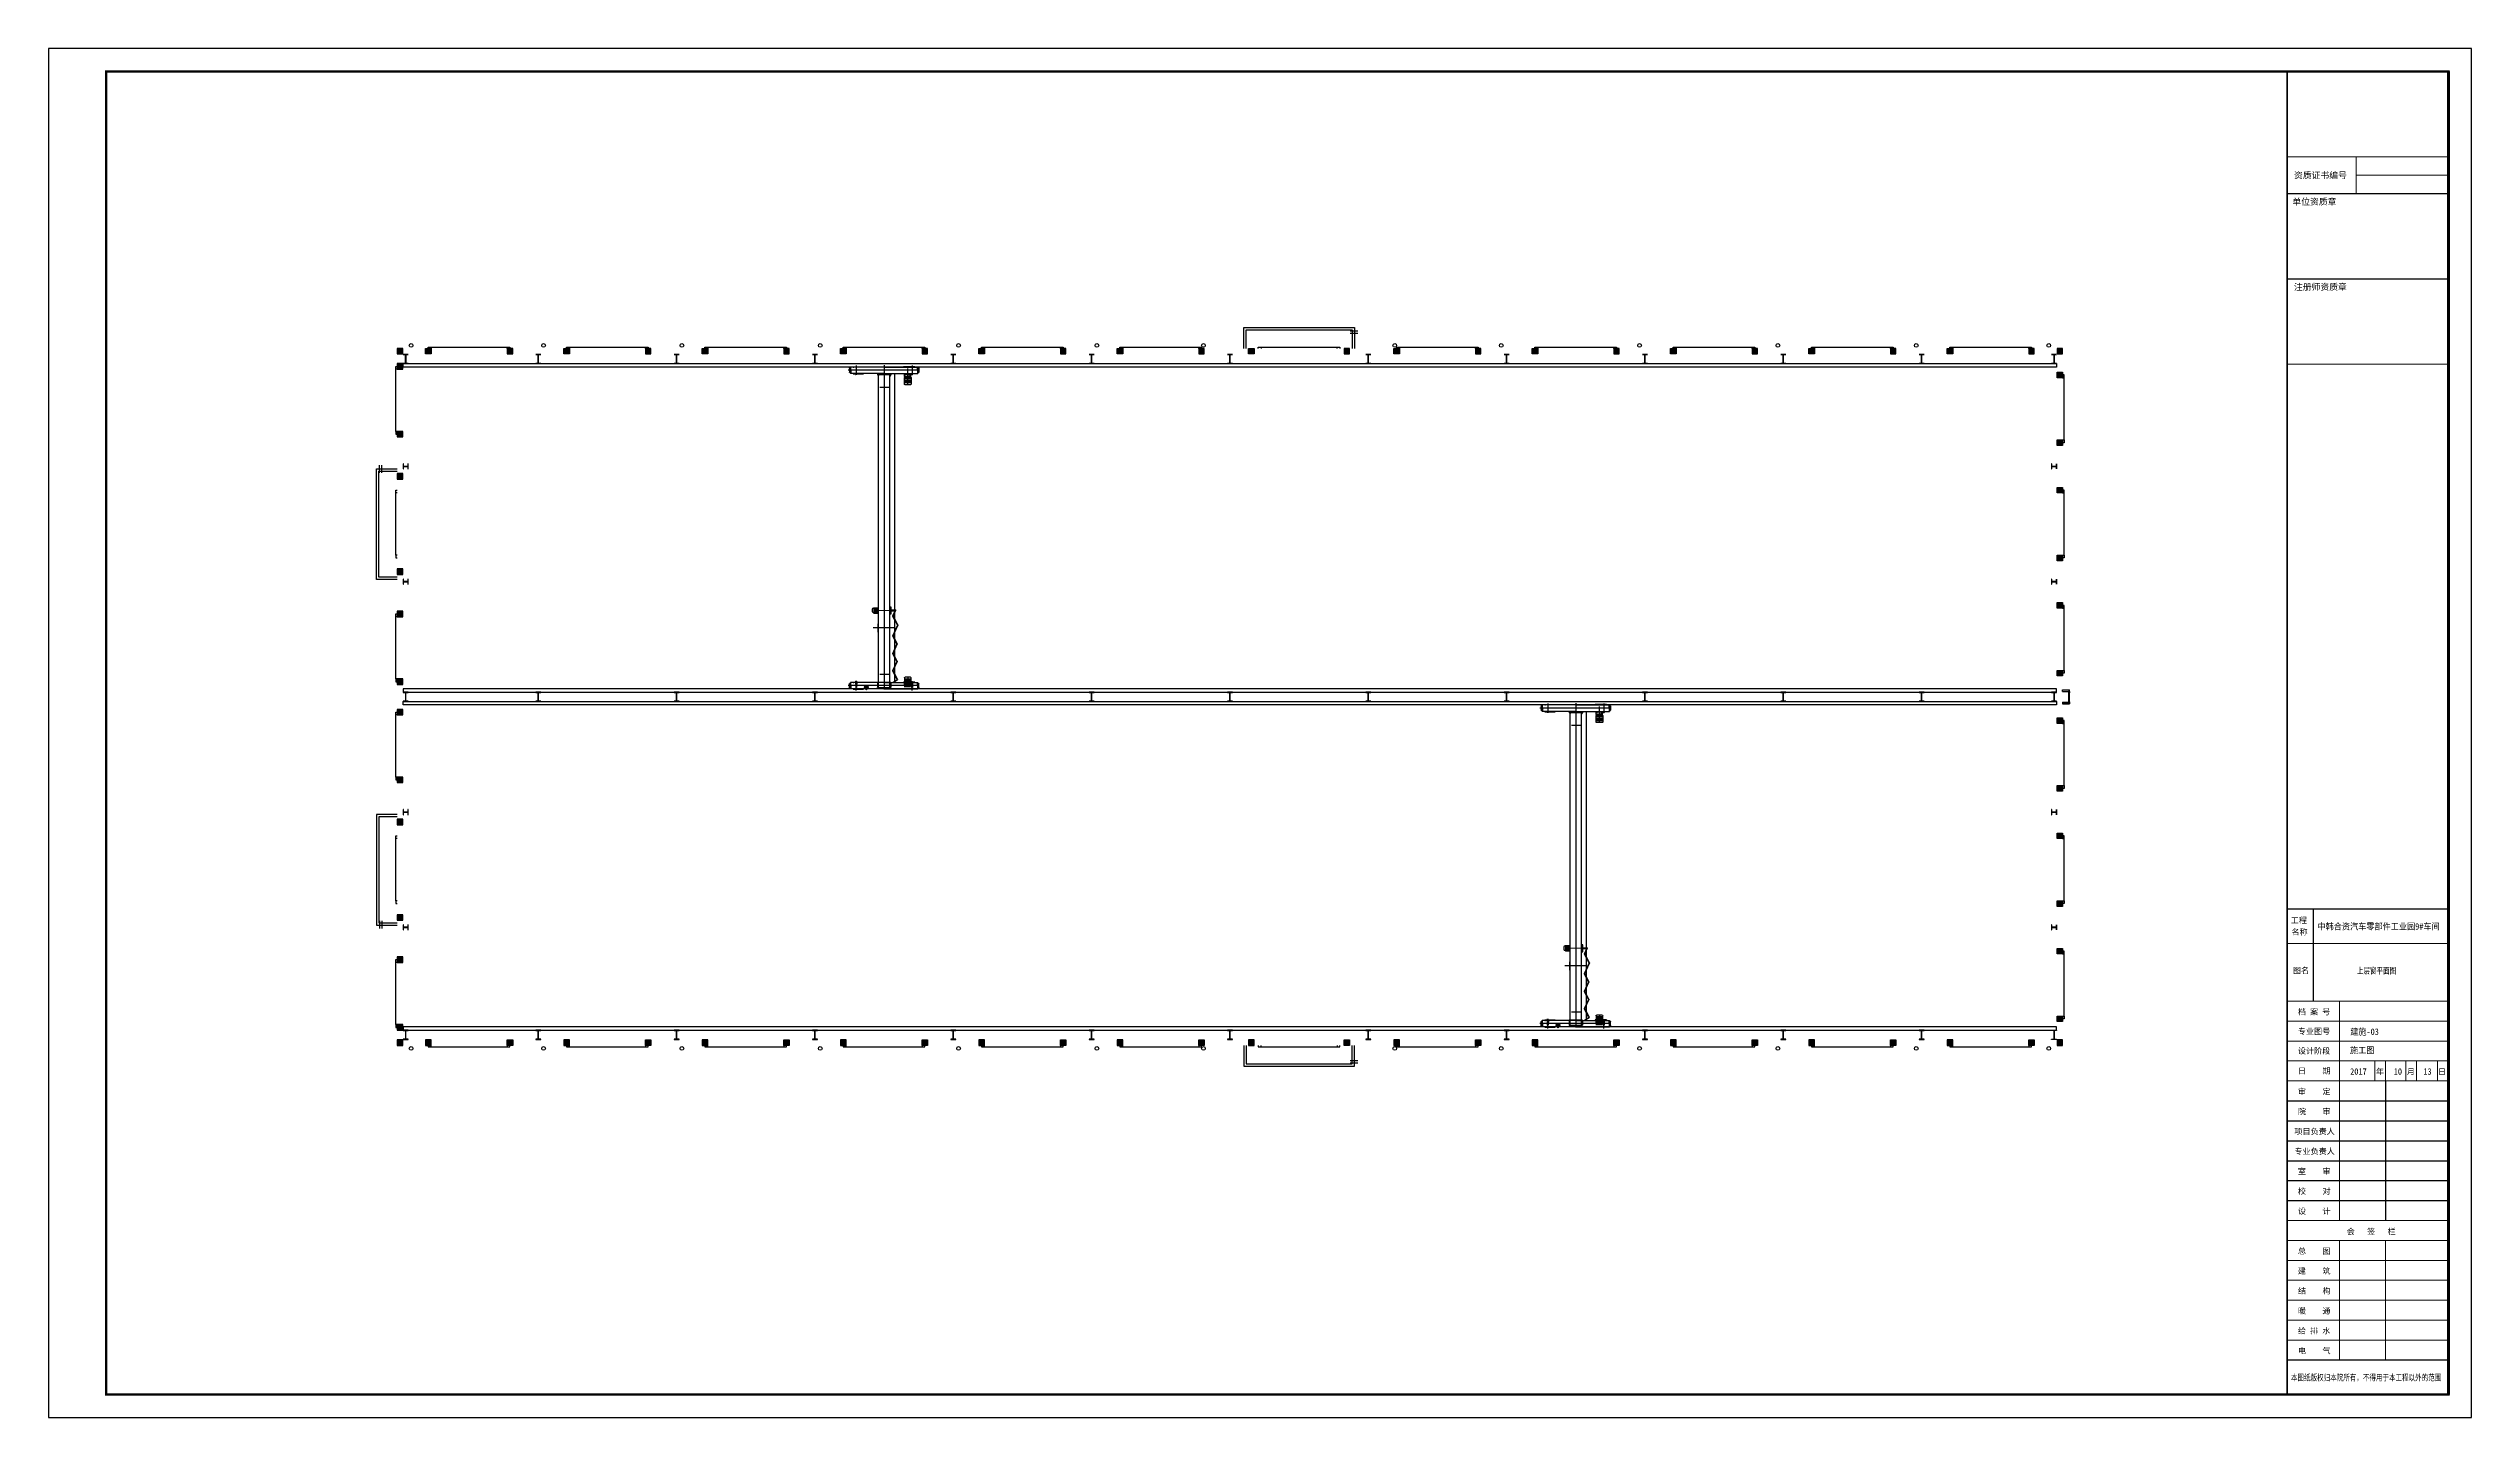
# Model space of a CAD drawing. Extents: x 3335981 to 3441081, y -1359715 to -1003315.
# Drawn here: x 3335981 to 3441081, y -1240915 to -1181515 of the extents above; entities that cross this region are included whole.
import ezdxf
from ezdxf.lldxf.tags import DXFTag

# ---------------------------------------------------------------- set-up
doc = ezdxf.new("R2010")
doc.units = 0
doc.header["$LTSCALE"] = 1000
doc.header["$MEASUREMENT"] = 0
doc.linetypes.add('CENTER2', pattern=[28.575, 19.05, -3.175, 3.175, -3.175])
doc.layers.get('0').update_dxf_attribs({"color": 2})
for name, color, linetype in [('10', 2, 'Continuous'), ('2', 6, 'Continuous'), ('PUB_DIM', 3, 'Continuous'), ('PUB_TITLE', 4, 'Continuous')]:
    doc.layers.add(name, color=color, linetype=linetype)
doc.layers.add('2点划线', color=2, linetype='CENTER2', lineweight=18)
doc.layers.add('图签', color=130, linetype='Continuous', lineweight=20)
doc.styles.add('图签字', font='SimSun.ttf', dxfattribs={"height": 250})
tags = doc.linetypes.add('DASH', pattern=[0.35, 0.25, -0.1]).pattern_tags.tags
tags[6:7] = [DXFTag(74, 4), DXFTag(75, 0), DXFTag(340, '0'), DXFTag(46, 1.0), DXFTag(50, 0.0), DXFTag(44, 0.0), DXFTag(45, 0.0)]
tags[4:5] = [DXFTag(74, 4), DXFTag(75, 0), DXFTag(340, '0'), DXFTag(46, 1.0), DXFTag(50, 0.0), DXFTag(44, 0.0), DXFTag(45, 0.0)]

# ---------------------------------------------------------------- blocks, each defined once
blk = doc.blocks.new('dvds')
for p, q in [((-40, 216), (-40, 664)), ((-20, 216), (-20, 664))]:
    blk.add_line(p, q)
at = {"layer": '10'}
for p, q in [((-300, 740), (0, 740)), ((-300, 670), (-300, 740)), ((-300, 670), (0, 670)), ((-300, 210), (0, 210)), ((-300, 210), (-300, 140)), ((-300, 140), (0, 140)), ((0, 670), (-50, 670)), ((-50, 670), (-50, 668)), ((-50, 210), (-50, 213)), ((0, 210), (-50, 210)), ((-47, 664), (-16, 664)), ((-47, 216), (-16, 216)), ((-6, 654), (-6, 624)), ((-6, 226), (-6, 257)), ((0, 620), (-3, 620)), ((0, 260), (-3, 260)), ((0, 670), (0, 740)), ((0, 670), (0, 620)), ((0, 210), (0, 260)), ((0, 210), (0, 140))]:
    blk.add_line(p, q, dxfattribs=at)
at = {"layer": '10', "linetype": 'DASH', "ltscale": 0.2}
for p, q in [((-300, 676), (0, 676)), ((-300, 204), (0, 204))]:
    blk.add_line(p, q, dxfattribs=at)
at = {"layer": '10'}
for centre, radius, start, end in [((-47, 668), 3.42, 181.39584, 268.60284), ((-47, 213), 3.42, 91.39716, 178.60416), ((-16, 654), 10.3, 1.39779, 88.60221), ((-16, 226), 10.3, 271.39779, 358.60221), ((-3, 624), 3.42, 181.39584, 268.60284), ((-3, 257), 3.42, 91.39716, 178.60416)]:
    blk.add_arc(centre, radius, start, end, dxfattribs=at)
blk = doc.blocks.new('tq')
at = {"color": 4}
for p, q in [((3435159, -1158678), (3435159, -1162678)), ((3438297, -1166138), (3438297, -1172193)), ((3434022, -1167003), (3441022, -1167003)), ((3434022, -1167868), (3441022, -1167868)), ((3434022, -1168733), (3441022, -1168733)), ((3434022, -1169598), (3441022, -1169598)), ((3434022, -1170463), (3441022, -1170463)), ((3434022, -1171328), (3441022, -1171328))]:
    blk.add_line(p, q, dxfattribs=at)
at = {"color": 4, "const_width": 50}
blk.add_lwpolyline([(3441022, -1131344), (3434022, -1131344)], dxfattribs=at)
at = {"layer": '图签', "color": 4}
for p, q in [((3437020, -1126044), (3437020, -1127644)), ((3441022, -1126844), (3437020, -1126844)), ((3434022, -1163543), (3441022, -1163543)), ((3441022, -1164408), (3434022, -1164408)), ((3434022, -1165273), (3441022, -1165273)), ((3435791, -1165273), (3440546, -1165273)), ((3436291, -1166138), (3436291, -1165273)), ((3437831, -1165273), (3437831, -1166138)), ((3438297, -1165273), (3438297, -1166138)), ((3439176, -1165273), (3439176, -1166138)), ((3439642, -1165273), (3439642, -1166138)), ((3440546, -1165273), (3440546, -1166138)), ((3440546, -1165273), (3440546, -1166138)), ((3436291, -1172193), (3436291, -1166138)), ((3440546, -1166138), (3437949, -1166138)), ((3438297, -1166138), (3438297, -1172193)), ((3434022, -1172193), (3441022, -1172193)), ((3437949, -1172193), (3435791, -1172193)), ((3434022, -1173058), (3441022, -1173058)), ((3434022, -1173923), (3441022, -1173923)), ((3436291, -1178248), (3436291, -1173058)), ((3436291, -1173058), (3437949, -1173058)), ((3438297, -1173058), (3438297, -1178248)), ((3438297, -1173058), (3438297, -1178248)), ((3434022, -1174788), (3441022, -1174788)), ((3434022, -1175653), (3441022, -1175653)), ((3434022, -1176518), (3441022, -1176518)), ((3434022, -1177383), (3441022, -1177383)), ((3437949, -1178248), (3436291, -1178248))]:
    blk.add_line(p, q, dxfattribs=at)
at = {"layer": '图签'}
blk.add_line((3436291, -1166138), (3436291, -1162678), dxfattribs=at)
at = {"layer": '图签', "color": 4, "const_width": 80}
blk.add_lwpolyline([(3434022, -1122343), (3441022, -1122343), (3441022, -1179743), (3434022, -1179743), (3434022, -1122343)], close=True, dxfattribs=at)
at = {"layer": '图签', "color": 4}
for points, const_width in [([(3441022, -1179743), (3441022, -1122343)], 120), ([(3441022, -1126044), (3434022, -1126044)], 50), ([(3441022, -1127644), (3434022, -1127644)], 50), ([(3441022, -1135044), (3434022, -1135044)], 50), ([(3441022, -1158678), (3434022, -1158678)], 50), ([(3441022, -1160178), (3434022, -1160178)], 50), ([(3441022, -1162678), (3434022, -1162678)], 50), ([(3441022, -1166138), (3434022, -1166138)], 50), ([(3434022, -1172193), (3441022, -1172193)], 50), ([(3434022, -1172193), (3441022, -1172193)], 50), ([(3434022, -1178248), (3441022, -1178248)], 50)]:
    blk.add_lwpolyline(points, dxfattribs=dict(at, const_width=const_width))
at = {"linetype": 'Continuous', "style": '图签字'}
for s, height, p in [('资质证书编号', 273.4, (3434320, -1126984)), ('单位资质章', 273.4, (3434252, -1128128)), ('注册师资质章', 273.4, (3434318, -1131828)), ('工程', 250, (3434182, -1159295)), ('名称', 250, (3434214, -1159801)), ('图名', 250, (3434276, -1161467)), ('档 案 号', 250, (3434491, -1163264)), ('专业图号', 250, (3434491, -1164112)), ('设计阶段', 250, (3434491, -1164963)), ('日    期', 250, (3434491, -1165828)), ('审    定', 250, (3434491, -1166724)), ('年', 250, (3437877, -1165859)), ('月', 250, (3439217, -1165859)), ('日', 250, (3440567, -1165859)), ('院    审', 250, (3434491, -1167589)), ('项目负责人', 250, (3434340, -1168454)), ('专业负责人', 250, (3434340, -1169319)), ('校    对', 250, (3434491, -1171049)), ('室    审', 250, (3434491, -1170184)), ('设    计', 250, (3434491, -1171914)), ('会   签   栏', 250, (3436609, -1172795)), ('总    图', 250, (3434491, -1173644)), ('建    筑', 250, (3434491, -1174509)), ('结    构', 250, (3434491, -1175374)), ('暖    通', 250, (3434491, -1176239)), ('给 排 水', 250, (3434491, -1177104)), ('电    气', 250, (3434493, -1177969))]:
    blk.add_text(s, height=height, dxfattribs=at).set_placement(p)
at = {"color": 1, "linetype": 'Continuous', "style": '图签字', "width": 0.75}
blk.add_text('本图纸版权归本院所有，不得用于本工程以外的范围', height=270, dxfattribs=at).set_placement((3434190, -1179142))
at = {"layer": 'PUB_DIM', "linetype": 'ByBlock', "style": '图签字', "width": 0.9}
for s, p in [('中韩合资汽车零部件工业园9#车间', (3435343, -1159576)), ('施工图', (3436750, -1164945))]:
    blk.add_text(s, height=280, dxfattribs=at).set_placement(p)
at = {"layer": 'PUB_DIM', "color": 1, "linetype": 'ByBlock', "style": '图签字', "width": 0.9}
for s, p in [('2017', (3436756, -1165871)), ('10', (3438648, -1165871)), ('13', (3439932, -1165871))]:
    blk.add_text(s, height=280, dxfattribs=at).set_placement(p)
blk = doc.blocks.new('dsfgbdsfbdfbsdfsd')
for p, q in [((-1793, 18722), (-1793, 18558)), ((-1746, 18740), (-1774, 18740)), ((-1774, 18540), (-1746, 18540)), ((-285, 18775), (-1747, 18775)), ((-1747, 18636), (-1747, 18775)), ((-1747, 18636), (-1747, 18497)), ((-285, 18497), (-1747, 18497)), ((-1734, 18636), (-1734, 18775)), ((-1734, 18636), (-1734, 18497)), ((-1621, 18792), (-1131, 18792)), ((-1621, 18775), (-1621, 18792)), ((-1621, 18479), (-1621, 18497)), ((-1621, 18479), (-1131, 18479)), ((-1534, 18468), (-1534, 18479)), ((-1513, 18468), (-1534, 18468)), ((-1522, 18458), (-1522, 18468)), ((-1469, 18458), (-1522, 18458)), ((-1522, 18458), (-1517, 18450)), ((-1477, 18450), (-1517, 18450)), ((-1513, 18468), (-1513, 18479)), ((-1469, 18458), (-1477, 18450)), ((-1469, 18479), (-1469, 18458)), ((-1437, 18341), (-1457, 18325)), ((-1457, 18325), (-1168, 18325)), ((-1457, 18325), (-1457, 18066)), ((-1457, 18261), (-1168, 18261)), ((-1457, 18250), (-1168, 18250)), ((-1457, 18088), (-1168, 18088)), ((-1457, 18066), (-1457, 18034)), ((-1437, 18479), (-1437, 18341)), ((-1437, 18459), (-1155, 18459)), ((-1437, 18382), (-1290, 18382)), ((-1437, 18341), (-1180, 18341)), ((-1432, 18009), (-1193, 18009)), ((-1428, 18208), (-1428, 18119)), ((-1422, 18479), (-1422, 18445)), ((-1422, 18446), (-1366, 18446)), ((-1403, 18325), (-1403, 18261)), ((-1403, 18208), (-1403, 18119)), ((-1375, 18208), (-1375, 18119)), ((-1366, 18479), (-1366, 18445)), ((-1350, 18208), (-1350, 18119)), ((-1330, 18208), (-1330, 18119)), ((-1305, 18208), (-1305, 18119)), ((-1290, 18382), (-1257, 18362)), ((-1277, 18208), (-1277, 18119)), ((-1257, 18362), (-1155, 18362)), ((-1252, 18208), (-1252, 18119)), ((-1227, 18208), (-1227, 18119)), ((-1224, 18479), (-1224, 18445)), ((-1224, 18446), (-1168, 18446)), ((-1224, 18325), (-1224, 18261)), ((-1199, 18208), (-1199, 18119)), ((-1180, 18341), (-1180, 18362)), ((-1180, 18341), (-1168, 18325)), ((-1168, 18479), (-1168, 18445)), ((-1168, 18034), (-1168, 18325)), ((-1155, 18479), (-1155, 18362)), ((-1131, 18792), (-1131, 18775)), ((-1131, 18479), (-1131, 18497)), ((-753, 8236), (-753, 18497)), ((-578, 18497), (-578, 18449)), ((0, 18478), (-578, 18478)), ((0, 18449), (-578, 18449)), ((-578, 18449), (-534, 18386)), ((-534, 4880), (-534, 18449)), ((-491, 17885), (-97, 17885)), ((-285, 18775), (1178, 18775)), ((-285, 18497), (1178, 18497)), ((-43, 4880), (-43, 18449)), ((0, 18449), (-43, 18386)), ((0, 18497), (0, 18449)), ((1052, 18792), (611, 18792)), ((611, 18792), (611, 18775)), ((612, 18479), (612, 18497)), ((1052, 18479), (612, 18479)), ((900, 18479), (900, 18458)), ((900, 18458), (907, 18450)), ((900, 18458), (953, 18458)), ((907, 18450), (948, 18450)), ((944, 18468), (944, 18479)), ((944, 18468), (965, 18468)), ((953, 18458), (948, 18450)), ((953, 18458), (953, 18468)), ((965, 18468), (965, 18479)), ((1052, 18775), (1027, 18775)), ((1052, 18497), (1027, 18497)), ((1052, 18775), (1052, 18792)), ((1052, 18497), (1052, 18479)), ((1164, 18636), (1164, 18775)), ((1164, 18636), (1164, 18497)), ((1169, 18740), (1196, 18740)), ((1196, 18540), (1169, 18540)), ((1178, 18636), (1178, 18775)), ((1178, 18636), (1178, 18497)), ((1215, 18722), (1215, 18558)), ((-880, 7588), (-689, 7959)), ((-685, 7118), (-880, 7566)), ((-860, 7588), (-668, 7959)), ((-665, 7118), (-860, 7566)), ((-534, 8236), (-791, 8236)), ((-791, 8206), (-791, 8236)), ((-534, 8206), (-791, 8206)), ((-688, 7980), (-786, 8206)), ((-668, 7980), (-766, 8206)), ((-753, 5092), (-753, 8206)), ((-585, 8363), (-534, 8363)), ((-585, 8236), (-585, 8363)), ((-585, 8071), (-585, 8206)), ((-534, 8071), (-585, 8071)), ((156, 8336), (-43, 8336)), ((150, 8310), (-43, 8310)), ((150, 8271), (-43, 8271)), ((43, 8235), (-43, 8235)), ((43, 8205), (-43, 8205)), ((150, 8169), (-43, 8169)), ((150, 8130), (-43, 8130)), ((156, 8104), (-43, 8104)), ((-43, 7637), (-26, 7637)), ((-26, 7276), (-26, 7637)), ((124, 8247), (43, 8247)), ((43, 8193), (43, 8247)), ((124, 8193), (43, 8193)), ((124, 8247), (124, 8193)), ((150, 8104), (150, 8336)), ((216, 8164), (216, 8276)), ((-685, 6354), (-856, 6746)), ((-855, 6768), (-686, 7096)), ((-852, 6011), (-686, 6332)), ((-665, 6354), (-836, 6746)), ((-835, 6768), (-666, 7096)), ((-831, 6011), (-666, 6332)), ((-26, 7276), (-43, 7276)), ((-1457, 5263), (-1457, 5295)), ((-1457, 5034), (-1457, 5263)), ((-1432, 5320), (-1193, 5320)), ((-1168, 5295), (-1168, 5034)), ((-864, 5238), (-686, 5584)), ((-685, 5606), (-852, 5989)), ((-844, 5238), (-666, 5584)), ((-665, 5606), (-832, 5989)), ((-491, 5444), (-97, 5444)), ((-1793, 4867), (-1793, 5031)), ((-1774, 5050), (-1746, 5050)), ((-1746, 4849), (-1774, 4849)), ((-285, 5092), (-1747, 5092)), ((-1747, 4953), (-1747, 5092)), ((-1747, 4953), (-1747, 4815)), ((-285, 4815), (-1747, 4815)), ((-1734, 4953), (-1734, 5092)), ((-1734, 4953), (-1734, 4815)), ((-1621, 5110), (-1131, 5110)), ((-1621, 5110), (-1621, 5092)), ((-1621, 4815), (-1621, 4797)), ((-1621, 4797), (-1131, 4797)), ((-1534, 5122), (-1534, 5110)), ((-1513, 5122), (-1534, 5122)), ((-1469, 5131), (-1522, 5131)), ((-1522, 5131), (-1522, 5122)), ((-1522, 5131), (-1517, 4879)), ((-1477, 4879), (-1517, 4879)), ((-1513, 5122), (-1513, 5110)), ((-1469, 5131), (-1477, 4879)), ((-1469, 5110), (-1469, 5131)), ((-1457, 5241), (-1168, 5241)), ((-1457, 5109), (-1168, 5109)), ((-1457, 5098), (-1168, 5098)), ((-1457, 5034), (-1168, 5034)), ((-1437, 5018), (-1457, 5034)), ((-1437, 5110), (-1437, 5018)), ((-1437, 5018), (-1180, 5018)), ((-1437, 4977), (-1290, 4977)), ((-1437, 4900), (-1155, 4900)), ((-1428, 5121), (-1428, 5210)), ((-1422, 5110), (-1422, 4915)), ((-1422, 4913), (-1366, 4913)), ((-1403, 5121), (-1403, 5210)), ((-1403, 5034), (-1403, 5098)), ((-1375, 5121), (-1375, 5210)), ((-1366, 5110), (-1366, 4915)), ((-1350, 5121), (-1350, 5210)), ((-1330, 5121), (-1330, 5210)), ((-1305, 5121), (-1305, 5210)), ((-1290, 4977), (-1257, 4998)), ((-1277, 5121), (-1277, 5210)), ((-1257, 4998), (-1155, 4998)), ((-1252, 5121), (-1252, 5210)), ((-1227, 5121), (-1227, 5210)), ((-1224, 5110), (-1224, 4915)), ((-1224, 5034), (-1224, 5098)), ((-1224, 4913), (-1168, 4913)), ((-1199, 5121), (-1199, 5210)), ((-1180, 5018), (-1168, 5034)), ((-1180, 5018), (-1180, 4998)), ((-1168, 5110), (-1168, 4915)), ((-1155, 5110), (-1155, 4998)), ((-1131, 5110), (-1131, 5092)), ((-1131, 4797), (-1131, 4815)), ((-685, 5093), (-865, 5216)), ((-665, 5093), (-845, 5216)), ((0, 5111), (-578, 5111)), ((-578, 5092), (-578, 4880)), ((-578, 4880), (-534, 4973)), ((0, 4880), (-578, 4880)), ((-285, 5092), (1178, 5092)), ((-285, 4815), (476, 4815)), ((0, 4880), (-43, 4973)), ((0, 5092), (0, 4880)), ((398, 4869), (398, 4897)), ((398, 4897), (575, 4897)), ((575, 4869), (398, 4869)), ((476, 4823), (476, 4773)), ((476, 4773), (498, 4773)), ((498, 4773), (498, 4823)), ((498, 4815), (1178, 4815)), ((575, 4897), (575, 4869)), ((611, 4797), (611, 4815)), ((1052, 4797), (611, 4797)), ((1052, 5110), (612, 5110)), ((612, 5110), (612, 5092)), ((900, 5131), (953, 5131)), ((900, 5110), (900, 5131)), ((900, 5131), (907, 4879)), ((907, 4879), (948, 4879)), ((944, 5122), (944, 5110)), ((944, 5122), (965, 5122)), ((953, 5131), (948, 4879)), ((953, 5131), (953, 5122)), ((965, 5122), (965, 5110)), ((1052, 5092), (1027, 5092)), ((1052, 4815), (1027, 4815)), ((1052, 5092), (1052, 5110)), ((1052, 4815), (1052, 4797)), ((1164, 4953), (1164, 5092)), ((1164, 4953), (1164, 4815)), ((1196, 5050), (1169, 5050)), ((1169, 4849), (1196, 4849)), ((1178, 4953), (1178, 5092)), ((1178, 4953), (1178, 4815)), ((1215, 4867), (1215, 5031))]:
    blk.add_line(p, q)
for points in [[(410, 4897), (410, 4945), (562, 4945), (562, 4897)], [(562, 4869), (562, 4823), (410, 4823), (410, 4869)]]:
    blk.add_lwpolyline(points)
for centre, radius, start, end in [((-1774, 18722), 18.8, 90, 180), ((-1774, 18558), 18.8, 180, 270), ((-1432, 18034), 25, 180, 270), ((-1193, 18034), 25, 270, 0), ((1196, 18722), 18.8, 0, 90), ((1196, 18558), 18.8, 270, 0), ((-858, 7576), 25, 152.71644, 203.53787), ((-837, 7576), 25, 152.71644, 203.53787), ((-711, 7970), 25, 332.71644, 23.53787), ((-691, 7970), 25, 332.71644, 23.53787), ((156, 8276), 60, 0, 90), ((156, 8164), 60, 270, 0), ((-833, 6756), 25, 152.71644, 203.53787), ((-813, 6756), 25, 152.71644, 203.53787), ((-708, 7108), 25, 332.71644, 23.53787), ((-708, 6344), 25, 332.71644, 23.53787), ((-688, 7108), 25, 332.71644, 23.53787), ((-688, 6344), 25, 332.71644, 23.53787), ((-1432, 5295), 25, 90, 180), ((-1193, 5295), 25, 0, 90), ((-829, 5999), 25, 152.71644, 203.53787), ((-809, 5999), 25, 152.71644, 203.53787), ((-708, 5596), 25, 332.71644, 23.53787), ((-688, 5596), 25, 332.71644, 23.53787), ((-1774, 5031), 18.8, 90, 180), ((-1774, 4867), 18.8, 180, 270), ((-842, 5226), 25, 152.71644, 203.53787), ((-822, 5226), 25, 152.71644, 203.53787), ((1196, 5031), 18.8, 0, 90), ((1196, 4867), 18.8, 270, 0)]:
    blk.add_arc(centre, radius, start, end)
at = {"layer": '2'}
for p, q in [((-1781, 18636), (1273, 18636)), ((-1498, 18845), (-1498, 18439)), ((-1394, 18460), (-1394, 18426)), ((-1310, 17998), (-1310, 18708)), ((-1196, 18460), (-1196, 18426)), ((-289, 18851), (-289, 4779)), ((929, 18845), (929, 18439)), ((-719, 7456), (192, 7456)), ((-1310, 5331), (-1310, 4881)), ((-1781, 4953), (1273, 4953)), ((-1498, 4745), (-1498, 4890)), ((-1394, 5129), (-1394, 4933)), ((-1196, 5129), (-1196, 4933)), ((929, 4745), (929, 4890))]:
    blk.add_line(p, q, dxfattribs=at)
at = {"layer": '2点划线'}
blk.add_line((96, 8220), (-802, 8220), dxfattribs=at)
blk = doc.blocks.new('GZZ')
for points in [[(3466941, -1131412), (3466701, -1131412), (3466701, -1131652), (3466941, -1131652)], [(3468171, -1131652), (3467931, -1131652), (3467931, -1131412), (3468171, -1131412)], [(3471471, -1131652), (3471711, -1131652), (3471711, -1131412), (3471471, -1131412)], [(3474171, -1131652), (3473931, -1131652), (3473931, -1131412), (3474171, -1131412)], [(3477471, -1131652), (3477711, -1131652), (3477711, -1131412), (3477471, -1131412)], [(3480171, -1131652), (3479931, -1131652), (3479931, -1131412), (3480171, -1131412)], [(3483471, -1131652), (3483711, -1131652), (3483711, -1131412), (3483471, -1131412)], [(3486171, -1131652), (3485931, -1131652), (3485931, -1131412), (3486171, -1131412)], [(3489471, -1131652), (3489711, -1131652), (3489711, -1131412), (3489471, -1131412)], [(3492171, -1131652), (3491931, -1131652), (3491931, -1131412), (3492171, -1131412)], [(3495471, -1131652), (3495711, -1131652), (3495711, -1131412), (3495471, -1131412)], [(3498171, -1131652), (3497931, -1131652), (3497931, -1131412), (3498171, -1131412)], [(3501471, -1131652), (3501711, -1131652), (3501711, -1131412), (3501471, -1131412)], [(3503871, -1131652), (3503631, -1131652), (3503631, -1131412), (3503871, -1131412)], [(3507771, -1131652), (3508011, -1131652), (3508011, -1131412), (3507771, -1131412)], [(3510171, -1131652), (3509931, -1131652), (3509931, -1131412), (3510171, -1131412)], [(3513471, -1131652), (3513711, -1131652), (3513711, -1131412), (3513471, -1131412)], [(3516171, -1131652), (3515931, -1131652), (3515931, -1131412), (3516171, -1131412)], [(3519471, -1131652), (3519711, -1131652), (3519711, -1131412), (3519471, -1131412)], [(3522171, -1131652), (3521931, -1131652), (3521931, -1131412), (3522171, -1131412)], [(3525471, -1131652), (3525711, -1131652), (3525711, -1131412), (3525471, -1131412)], [(3528171, -1131652), (3527931, -1131652), (3527931, -1131412), (3528171, -1131412)], [(3531471, -1131652), (3531711, -1131652), (3531711, -1131412), (3531471, -1131412)], [(3534171, -1131652), (3533931, -1131652), (3533931, -1131412), (3534171, -1131412)], [(3537471, -1131652), (3537711, -1131652), (3537711, -1131412), (3537471, -1131412)], [(3538941, -1131412), (3538701, -1131412), (3538701, -1131652), (3538941, -1131652)], [(3466941, -1132072), (3466701, -1132072), (3466701, -1132312), (3466941, -1132312)], [(3538701, -1132442), (3538941, -1132442), (3538941, -1132682), (3538701, -1132682)], [(3466941, -1135012), (3466701, -1135012), (3466701, -1135252), (3466941, -1135252)], [(3538701, -1135382), (3538941, -1135382), (3538941, -1135622), (3538701, -1135622)], [(3466941, -1136842), (3466701, -1136842), (3466701, -1137082), (3466941, -1137082)], [(3538701, -1137442), (3538941, -1137442), (3538941, -1137682), (3538701, -1137682)], [(3466941, -1140982), (3466701, -1140982), (3466701, -1141222), (3466941, -1141222)], [(3538701, -1140382), (3538941, -1140382), (3538941, -1140622), (3538701, -1140622)], [(3466941, -1142812), (3466701, -1142812), (3466701, -1143052), (3466941, -1143052)], [(3538701, -1142442), (3538941, -1142442), (3538941, -1142682), (3538701, -1142682)], [(3538701, -1145382), (3538941, -1145382), (3538941, -1145622), (3538701, -1145622)], [(3466941, -1145752), (3466701, -1145752), (3466701, -1145992), (3466941, -1145992)], [(3466941, -1147072), (3466701, -1147072), (3466701, -1147312), (3466941, -1147312)], [(3538701, -1147442), (3538941, -1147442), (3538941, -1147682), (3538701, -1147682)], [(3466941, -1150012), (3466701, -1150012), (3466701, -1150252), (3466941, -1150252)], [(3538701, -1150382), (3538941, -1150382), (3538941, -1150622), (3538701, -1150622)], [(3466941, -1151842), (3466701, -1151842), (3466701, -1152082), (3466941, -1152082)], [(3538701, -1152442), (3538941, -1152442), (3538941, -1152682), (3538701, -1152682)], [(3466941, -1155982), (3466701, -1155982), (3466701, -1156222), (3466941, -1156222)], [(3538701, -1155382), (3538941, -1155382), (3538941, -1155622), (3538701, -1155622)], [(3466941, -1157812), (3466701, -1157812), (3466701, -1158052), (3466941, -1158052)], [(3538701, -1157442), (3538941, -1157442), (3538941, -1157682), (3538701, -1157682)], [(3466941, -1160752), (3466701, -1160752), (3466701, -1160992), (3466941, -1160992)], [(3538701, -1160382), (3538941, -1160382), (3538941, -1160622), (3538701, -1160622)], [(3466941, -1161412), (3466701, -1161412), (3466701, -1161652), (3466941, -1161652)], [(3468171, -1161412), (3467931, -1161412), (3467931, -1161652), (3468171, -1161652)], [(3471471, -1161412), (3471711, -1161412), (3471711, -1161652), (3471471, -1161652)], [(3474171, -1161412), (3473931, -1161412), (3473931, -1161652), (3474171, -1161652)], [(3477471, -1161412), (3477711, -1161412), (3477711, -1161652), (3477471, -1161652)], [(3480171, -1161412), (3479931, -1161412), (3479931, -1161652), (3480171, -1161652)], [(3483471, -1161412), (3483711, -1161412), (3483711, -1161652), (3483471, -1161652)], [(3486171, -1161412), (3485931, -1161412), (3485931, -1161652), (3486171, -1161652)], [(3489471, -1161412), (3489711, -1161412), (3489711, -1161652), (3489471, -1161652)], [(3492171, -1161412), (3491931, -1161412), (3491931, -1161652), (3492171, -1161652)], [(3495471, -1161412), (3495711, -1161412), (3495711, -1161652), (3495471, -1161652)], [(3498171, -1161412), (3497931, -1161412), (3497931, -1161652), (3498171, -1161652)], [(3501471, -1161412), (3501711, -1161412), (3501711, -1161652), (3501471, -1161652)], [(3503871, -1161412), (3503631, -1161412), (3503631, -1161652), (3503871, -1161652)], [(3507771, -1161412), (3508011, -1161412), (3508011, -1161652), (3507771, -1161652)], [(3510171, -1161412), (3509931, -1161412), (3509931, -1161652), (3510171, -1161652)], [(3513471, -1161412), (3513711, -1161412), (3513711, -1161652), (3513471, -1161652)], [(3516171, -1161412), (3515931, -1161412), (3515931, -1161652), (3516171, -1161652)], [(3519471, -1161412), (3519711, -1161412), (3519711, -1161652), (3519471, -1161652)], [(3522171, -1161412), (3521931, -1161412), (3521931, -1161652), (3522171, -1161652)], [(3525471, -1161412), (3525711, -1161412), (3525711, -1161652), (3525471, -1161652)], [(3528171, -1161412), (3527931, -1161412), (3527931, -1161652), (3528171, -1161652)], [(3531471, -1161412), (3531711, -1161412), (3531711, -1161652), (3531471, -1161652)], [(3534171, -1161412), (3533931, -1161412), (3533931, -1161652), (3534171, -1161652)], [(3537471, -1161412), (3537711, -1161412), (3537711, -1161652), (3537471, -1161652)], [(3538941, -1161412), (3538701, -1161412), (3538701, -1161652), (3538941, -1161652)]]:
    blk.add_hatch(color=256).paths.add_polyline_path(points)
for points in [[(3466941, -1131412), (3466701, -1131412), (3466701, -1131652), (3466941, -1131652)], [(3468171, -1131652), (3467931, -1131652), (3467931, -1131412), (3468171, -1131412)], [(3471471, -1131652), (3471711, -1131652), (3471711, -1131412), (3471471, -1131412)], [(3474171, -1131652), (3473931, -1131652), (3473931, -1131412), (3474171, -1131412)], [(3477471, -1131652), (3477711, -1131652), (3477711, -1131412), (3477471, -1131412)], [(3480171, -1131652), (3479931, -1131652), (3479931, -1131412), (3480171, -1131412)], [(3483471, -1131652), (3483711, -1131652), (3483711, -1131412), (3483471, -1131412)], [(3486171, -1131652), (3485931, -1131652), (3485931, -1131412), (3486171, -1131412)], [(3489471, -1131652), (3489711, -1131652), (3489711, -1131412), (3489471, -1131412)], [(3492171, -1131652), (3491931, -1131652), (3491931, -1131412), (3492171, -1131412)], [(3495471, -1131652), (3495711, -1131652), (3495711, -1131412), (3495471, -1131412)], [(3498171, -1131652), (3497931, -1131652), (3497931, -1131412), (3498171, -1131412)], [(3501471, -1131652), (3501711, -1131652), (3501711, -1131412), (3501471, -1131412)], [(3503871, -1131652), (3503631, -1131652), (3503631, -1131412), (3503871, -1131412)], [(3507771, -1131652), (3508011, -1131652), (3508011, -1131412), (3507771, -1131412)], [(3510171, -1131652), (3509931, -1131652), (3509931, -1131412), (3510171, -1131412)], [(3513471, -1131652), (3513711, -1131652), (3513711, -1131412), (3513471, -1131412)], [(3516171, -1131652), (3515931, -1131652), (3515931, -1131412), (3516171, -1131412)], [(3519471, -1131652), (3519711, -1131652), (3519711, -1131412), (3519471, -1131412)], [(3522171, -1131652), (3521931, -1131652), (3521931, -1131412), (3522171, -1131412)], [(3525471, -1131652), (3525711, -1131652), (3525711, -1131412), (3525471, -1131412)], [(3528171, -1131652), (3527931, -1131652), (3527931, -1131412), (3528171, -1131412)], [(3531471, -1131652), (3531711, -1131652), (3531711, -1131412), (3531471, -1131412)], [(3534171, -1131652), (3533931, -1131652), (3533931, -1131412), (3534171, -1131412)], [(3537471, -1131652), (3537711, -1131652), (3537711, -1131412), (3537471, -1131412)], [(3538941, -1131412), (3538701, -1131412), (3538701, -1131652), (3538941, -1131652)], [(3466941, -1132072), (3466701, -1132072), (3466701, -1132312), (3466941, -1132312)], [(3538701, -1132442), (3538941, -1132442), (3538941, -1132682), (3538701, -1132682)], [(3466941, -1135012), (3466701, -1135012), (3466701, -1135252), (3466941, -1135252)], [(3538701, -1135382), (3538941, -1135382), (3538941, -1135622), (3538701, -1135622)], [(3466941, -1136842), (3466701, -1136842), (3466701, -1137082), (3466941, -1137082)], [(3538701, -1137442), (3538941, -1137442), (3538941, -1137682), (3538701, -1137682)], [(3466941, -1140982), (3466701, -1140982), (3466701, -1141222), (3466941, -1141222)], [(3538701, -1140382), (3538941, -1140382), (3538941, -1140622), (3538701, -1140622)], [(3466941, -1142812), (3466701, -1142812), (3466701, -1143052), (3466941, -1143052)], [(3538701, -1142442), (3538941, -1142442), (3538941, -1142682), (3538701, -1142682)], [(3538701, -1145382), (3538941, -1145382), (3538941, -1145622), (3538701, -1145622)], [(3466941, -1145752), (3466701, -1145752), (3466701, -1145992), (3466941, -1145992)], [(3466941, -1147072), (3466701, -1147072), (3466701, -1147312), (3466941, -1147312)], [(3538701, -1147442), (3538941, -1147442), (3538941, -1147682), (3538701, -1147682)], [(3466941, -1150012), (3466701, -1150012), (3466701, -1150252), (3466941, -1150252)], [(3538701, -1150382), (3538941, -1150382), (3538941, -1150622), (3538701, -1150622)], [(3466941, -1151842), (3466701, -1151842), (3466701, -1152082), (3466941, -1152082)], [(3538701, -1152442), (3538941, -1152442), (3538941, -1152682), (3538701, -1152682)], [(3466941, -1155982), (3466701, -1155982), (3466701, -1156222), (3466941, -1156222)], [(3538701, -1155382), (3538941, -1155382), (3538941, -1155622), (3538701, -1155622)], [(3466941, -1157812), (3466701, -1157812), (3466701, -1158052), (3466941, -1158052)], [(3538701, -1157442), (3538941, -1157442), (3538941, -1157682), (3538701, -1157682)], [(3466941, -1160752), (3466701, -1160752), (3466701, -1160992), (3466941, -1160992)], [(3538701, -1160382), (3538941, -1160382), (3538941, -1160622), (3538701, -1160622)], [(3466941, -1161412), (3466701, -1161412), (3466701, -1161652), (3466941, -1161652)], [(3468171, -1161412), (3467931, -1161412), (3467931, -1161652), (3468171, -1161652)], [(3471471, -1161412), (3471711, -1161412), (3471711, -1161652), (3471471, -1161652)], [(3474171, -1161412), (3473931, -1161412), (3473931, -1161652), (3474171, -1161652)], [(3477471, -1161412), (3477711, -1161412), (3477711, -1161652), (3477471, -1161652)], [(3480171, -1161412), (3479931, -1161412), (3479931, -1161652), (3480171, -1161652)], [(3483471, -1161412), (3483711, -1161412), (3483711, -1161652), (3483471, -1161652)], [(3486171, -1161412), (3485931, -1161412), (3485931, -1161652), (3486171, -1161652)], [(3489471, -1161412), (3489711, -1161412), (3489711, -1161652), (3489471, -1161652)], [(3492171, -1161412), (3491931, -1161412), (3491931, -1161652), (3492171, -1161652)], [(3495471, -1161412), (3495711, -1161412), (3495711, -1161652), (3495471, -1161652)], [(3498171, -1161412), (3497931, -1161412), (3497931, -1161652), (3498171, -1161652)], [(3501471, -1161412), (3501711, -1161412), (3501711, -1161652), (3501471, -1161652)], [(3503871, -1161412), (3503631, -1161412), (3503631, -1161652), (3503871, -1161652)], [(3507771, -1161412), (3508011, -1161412), (3508011, -1161652), (3507771, -1161652)], [(3510171, -1161412), (3509931, -1161412), (3509931, -1161652), (3510171, -1161652)], [(3513471, -1161412), (3513711, -1161412), (3513711, -1161652), (3513471, -1161652)], [(3516171, -1161412), (3515931, -1161412), (3515931, -1161652), (3516171, -1161652)], [(3519471, -1161412), (3519711, -1161412), (3519711, -1161652), (3519471, -1161652)], [(3522171, -1161412), (3521931, -1161412), (3521931, -1161652), (3522171, -1161652)], [(3525471, -1161412), (3525711, -1161412), (3525711, -1161652), (3525471, -1161652)], [(3528171, -1161412), (3527931, -1161412), (3527931, -1161652), (3528171, -1161652)], [(3531471, -1161412), (3531711, -1161412), (3531711, -1161652), (3531471, -1161652)], [(3534171, -1161412), (3533931, -1161412), (3533931, -1161652), (3534171, -1161652)], [(3537471, -1161412), (3537711, -1161412), (3537711, -1161652), (3537471, -1161652)], [(3538941, -1161412), (3538701, -1161412), (3538701, -1161652), (3538941, -1161652)]]:
    blk.add_lwpolyline(points, close=True)

msp = doc.modelspace()

# ---------------------------------------------------------------- linework, layer by layer
at = {"linetype": 'ByBlock', "ltscale": 0.01}
for p, q in [((3392447, -1193767), (3392775, -1193767)), ((3392447, -1193867), (3392775, -1193867)), ((3352576, -1194469), (3355876, -1194469)), ((3358576, -1194469), (3361876, -1194469)), ((3364576, -1194469), (3367876, -1194469)), ((3370576, -1194469), (3373876, -1194469)), ((3376576, -1194469), (3379876, -1194469)), ((3382576, -1194469), (3385876, -1194469)), ((3388576, -1194469), (3391876, -1194469)), ((3394576, -1194469), (3397876, -1194469)), ((3400576, -1194469), (3403876, -1194469)), ((3406576, -1194469), (3409876, -1194469)), ((3412576, -1194469), (3415876, -1194469)), ((3418576, -1194469), (3421876, -1194469)), ((3351046, -1198129), (3351046, -1195429)), ((3423406, -1198499), (3423406, -1195799)), ((3350345, -1199928), (3350345, -1199600)), ((3350445, -1199928), (3350445, -1199600)), ((3351046, -1203499), (3351046, -1200799)), ((3423406, -1203499), (3423406, -1200799)), ((3351046, -1208869), (3351046, -1206169)), ((3423406, -1208499), (3423406, -1205799)), ((3351046, -1213129), (3351046, -1210429)), ((3423406, -1213499), (3423406, -1210799)), ((3351046, -1218499), (3351046, -1215799)), ((3423406, -1218499), (3423406, -1215799)), ((3350345, -1219370), (3350345, -1219698)), ((3350445, -1219370), (3350445, -1219698)), ((3351046, -1223869), (3351046, -1221169)), ((3423406, -1223499), (3423406, -1220799)), ((3352576, -1224829), (3355876, -1224829)), ((3358576, -1224829), (3361876, -1224829)), ((3364576, -1224829), (3367876, -1224829)), ((3370576, -1224829), (3373876, -1224829)), ((3376576, -1224829), (3379876, -1224829)), ((3382576, -1224829), (3385876, -1224829)), ((3388576, -1224829), (3391876, -1224829)), ((3392447, -1225431), (3392775, -1225431)), ((3394576, -1224829), (3397876, -1224829)), ((3400576, -1224829), (3403876, -1224829)), ((3406576, -1224829), (3409876, -1224829)), ((3412576, -1224829), (3415876, -1224829)), ((3418576, -1224829), (3421876, -1224829)), ((3392447, -1225531), (3392775, -1225531))]:
    msp.add_line(p, q, dxfattribs=at)
for points in [[(3387826, -1194529), (3387826, -1193629), (3392626, -1193629), (3392626, -1194529)], [(3387926, -1194529), (3387926, -1193729), (3392526, -1193729), (3392526, -1194529)], [(3352456, -1194529), (3352456, -1194469), (3352576, -1194469), (3352576, -1194529)], [(3355876, -1194529), (3355876, -1194469), (3355996, -1194469), (3355996, -1194529)], [(3358456, -1194529), (3358456, -1194469), (3358576, -1194469), (3358576, -1194529)], [(3361876, -1194529), (3361876, -1194469), (3361996, -1194469), (3361996, -1194529)], [(3364456, -1194529), (3364456, -1194469), (3364576, -1194469), (3364576, -1194529)], [(3367876, -1194529), (3367876, -1194469), (3367996, -1194469), (3367996, -1194529)], [(3370456, -1194529), (3370456, -1194469), (3370576, -1194469), (3370576, -1194529)], [(3373876, -1194529), (3373876, -1194469), (3373996, -1194469), (3373996, -1194529)], [(3376456, -1194529), (3376456, -1194469), (3376576, -1194469), (3376576, -1194529)], [(3379876, -1194529), (3379876, -1194469), (3379996, -1194469), (3379996, -1194529)], [(3382456, -1194529), (3382456, -1194469), (3382576, -1194469), (3382576, -1194529)], [(3385876, -1194529), (3385876, -1194469), (3385996, -1194469), (3385996, -1194529)], [(3388456, -1194529), (3388456, -1194469), (3388576, -1194469), (3388576, -1194529)], [(3391876, -1194529), (3391876, -1194469), (3391996, -1194469), (3391996, -1194529)], [(3394456, -1194529), (3394456, -1194469), (3394576, -1194469), (3394576, -1194529)], [(3397876, -1194529), (3397876, -1194469), (3397996, -1194469), (3397996, -1194529)], [(3400456, -1194529), (3400456, -1194469), (3400576, -1194469), (3400576, -1194529)], [(3403876, -1194529), (3403876, -1194469), (3403996, -1194469), (3403996, -1194529)], [(3406456, -1194529), (3406456, -1194469), (3406576, -1194469), (3406576, -1194529)], [(3409876, -1194529), (3409876, -1194469), (3409996, -1194469), (3409996, -1194529)], [(3412456, -1194529), (3412456, -1194469), (3412576, -1194469), (3412576, -1194529)], [(3415876, -1194529), (3415876, -1194469), (3415996, -1194469), (3415996, -1194529)], [(3418456, -1194529), (3418456, -1194469), (3418576, -1194469), (3418576, -1194529)], [(3421876, -1194529), (3421876, -1194469), (3421996, -1194469), (3421996, -1194529)], [(3351106, -1195429), (3351046, -1195429), (3351046, -1195309), (3351106, -1195309)], [(3423346, -1195799), (3423406, -1195799), (3423406, -1195679), (3423346, -1195679)], [(3351106, -1198129), (3351046, -1198129), (3351046, -1198249), (3351106, -1198249)], [(3423346, -1198499), (3423406, -1198499), (3423406, -1198619), (3423346, -1198619)], [(3351106, -1204549), (3350206, -1204549), (3350206, -1199749), (3351106, -1199749)], [(3351106, -1204449), (3350306, -1204449), (3350306, -1199849), (3351106, -1199849)], [(3351106, -1200799), (3351046, -1200799), (3351046, -1200679), (3351106, -1200679)], [(3423346, -1200799), (3423406, -1200799), (3423406, -1200679), (3423346, -1200679)], [(3351106, -1203499), (3351046, -1203499), (3351046, -1203619), (3351106, -1203619)], [(3423346, -1203499), (3423406, -1203499), (3423406, -1203619), (3423346, -1203619)], [(3351106, -1206169), (3351046, -1206169), (3351046, -1206049), (3351106, -1206049)], [(3423346, -1205799), (3423406, -1205799), (3423406, -1205679), (3423346, -1205679)], [(3423346, -1208499), (3423406, -1208499), (3423406, -1208619), (3423346, -1208619)], [(3351106, -1208869), (3351046, -1208869), (3351046, -1208989), (3351106, -1208989)], [(3351106, -1210429), (3351046, -1210429), (3351046, -1210309), (3351106, -1210309)], [(3423346, -1210799), (3423406, -1210799), (3423406, -1210679), (3423346, -1210679)], [(3351106, -1213129), (3351046, -1213129), (3351046, -1213249), (3351106, -1213249)], [(3423346, -1213499), (3423406, -1213499), (3423406, -1213619), (3423346, -1213619)], [(3351106, -1214749), (3350206, -1214749), (3350206, -1219549), (3351106, -1219549)], [(3351106, -1214849), (3350306, -1214849), (3350306, -1219449), (3351106, -1219449)], [(3351106, -1215799), (3351046, -1215799), (3351046, -1215679), (3351106, -1215679)], [(3423346, -1215799), (3423406, -1215799), (3423406, -1215679), (3423346, -1215679)], [(3351106, -1218499), (3351046, -1218499), (3351046, -1218619), (3351106, -1218619)], [(3423346, -1218499), (3423406, -1218499), (3423406, -1218619), (3423346, -1218619)], [(3351106, -1221169), (3351046, -1221169), (3351046, -1221049), (3351106, -1221049)], [(3423346, -1220799), (3423406, -1220799), (3423406, -1220679), (3423346, -1220679)], [(3351106, -1223869), (3351046, -1223869), (3351046, -1223989), (3351106, -1223989)], [(3423346, -1223499), (3423406, -1223499), (3423406, -1223619), (3423346, -1223619)], [(3352456, -1224769), (3352456, -1224829), (3352576, -1224829), (3352576, -1224769)], [(3355876, -1224769), (3355876, -1224829), (3355996, -1224829), (3355996, -1224769)], [(3358456, -1224769), (3358456, -1224829), (3358576, -1224829), (3358576, -1224769)], [(3361876, -1224769), (3361876, -1224829), (3361996, -1224829), (3361996, -1224769)], [(3364456, -1224769), (3364456, -1224829), (3364576, -1224829), (3364576, -1224769)], [(3367876, -1224769), (3367876, -1224829), (3367996, -1224829), (3367996, -1224769)], [(3370456, -1224769), (3370456, -1224829), (3370576, -1224829), (3370576, -1224769)], [(3373876, -1224769), (3373876, -1224829), (3373996, -1224829), (3373996, -1224769)], [(3376456, -1224769), (3376456, -1224829), (3376576, -1224829), (3376576, -1224769)], [(3379876, -1224769), (3379876, -1224829), (3379996, -1224829), (3379996, -1224769)], [(3382456, -1224769), (3382456, -1224829), (3382576, -1224829), (3382576, -1224769)], [(3385876, -1224769), (3385876, -1224829), (3385996, -1224829), (3385996, -1224769)], [(3387826, -1224769), (3387826, -1225669), (3392626, -1225669), (3392626, -1224769)], [(3387926, -1224769), (3387926, -1225569), (3392526, -1225569), (3392526, -1224769)], [(3388456, -1224769), (3388456, -1224829), (3388576, -1224829), (3388576, -1224769)], [(3391876, -1224769), (3391876, -1224829), (3391996, -1224829), (3391996, -1224769)], [(3394456, -1224769), (3394456, -1224829), (3394576, -1224829), (3394576, -1224769)], [(3397876, -1224769), (3397876, -1224829), (3397996, -1224829), (3397996, -1224769)], [(3400456, -1224769), (3400456, -1224829), (3400576, -1224829), (3400576, -1224769)], [(3403876, -1224769), (3403876, -1224829), (3403996, -1224829), (3403996, -1224769)], [(3406456, -1224769), (3406456, -1224829), (3406576, -1224829), (3406576, -1224769)], [(3409876, -1224769), (3409876, -1224829), (3409996, -1224829), (3409996, -1224769)], [(3412456, -1224769), (3412456, -1224829), (3412576, -1224829), (3412576, -1224769)], [(3415876, -1224769), (3415876, -1224829), (3415996, -1224829), (3415996, -1224769)], [(3418456, -1224769), (3418456, -1224829), (3418576, -1224829), (3418576, -1224769)], [(3421876, -1224769), (3421876, -1224829), (3421996, -1224829), (3421996, -1224769)]]:
    msp.add_lwpolyline(points, dxfattribs=at)
for points in [[(3351586, -1195179), (3351586, -1195189), (3351366, -1195189), (3351366, -1195179), (3351473, -1195179), (3351473, -1194799), (3351366, -1194799), (3351366, -1194789), (3351586, -1194789), (3351586, -1194799), (3351479, -1194799), (3351479, -1195179)], [(3357336, -1195179), (3357336, -1195189), (3357116, -1195189), (3357116, -1195179), (3357223, -1195179), (3357223, -1194799), (3357116, -1194799), (3357116, -1194789), (3357336, -1194789), (3357336, -1194799), (3357229, -1194799), (3357229, -1195179)], [(3363336, -1195179), (3363336, -1195189), (3363116, -1195189), (3363116, -1195179), (3363223, -1195179), (3363223, -1194799), (3363116, -1194799), (3363116, -1194789), (3363336, -1194789), (3363336, -1194799), (3363229, -1194799), (3363229, -1195179)], [(3369336, -1195179), (3369336, -1195189), (3369116, -1195189), (3369116, -1195179), (3369223, -1195179), (3369223, -1194799), (3369116, -1194799), (3369116, -1194789), (3369336, -1194789), (3369336, -1194799), (3369229, -1194799), (3369229, -1195179)], [(3375336, -1195179), (3375336, -1195189), (3375116, -1195189), (3375116, -1195179), (3375223, -1195179), (3375223, -1194799), (3375116, -1194799), (3375116, -1194789), (3375336, -1194789), (3375336, -1194799), (3375229, -1194799), (3375229, -1195179)], [(3381336, -1195179), (3381336, -1195189), (3381116, -1195189), (3381116, -1195179), (3381223, -1195179), (3381223, -1194799), (3381116, -1194799), (3381116, -1194789), (3381336, -1194789), (3381336, -1194799), (3381229, -1194799), (3381229, -1195179)], [(3387336, -1195179), (3387336, -1195189), (3387116, -1195189), (3387116, -1195179), (3387223, -1195179), (3387223, -1194799), (3387116, -1194799), (3387116, -1194789), (3387336, -1194789), (3387336, -1194799), (3387229, -1194799), (3387229, -1195179)], [(3393336, -1195179), (3393336, -1195189), (3393116, -1195189), (3393116, -1195179), (3393223, -1195179), (3393223, -1194799), (3393116, -1194799), (3393116, -1194789), (3393336, -1194789), (3393336, -1194799), (3393229, -1194799), (3393229, -1195179)], [(3399336, -1195179), (3399336, -1195189), (3399116, -1195189), (3399116, -1195179), (3399223, -1195179), (3399223, -1194799), (3399116, -1194799), (3399116, -1194789), (3399336, -1194789), (3399336, -1194799), (3399229, -1194799), (3399229, -1195179)], [(3405336, -1195179), (3405336, -1195189), (3405116, -1195189), (3405116, -1195179), (3405223, -1195179), (3405223, -1194799), (3405116, -1194799), (3405116, -1194789), (3405336, -1194789), (3405336, -1194799), (3405229, -1194799), (3405229, -1195179)], [(3411336, -1195179), (3411336, -1195189), (3411116, -1195189), (3411116, -1195179), (3411223, -1195179), (3411223, -1194799), (3411116, -1194799), (3411116, -1194789), (3411336, -1194789), (3411336, -1194799), (3411229, -1194799), (3411229, -1195179)], [(3417336, -1195179), (3417336, -1195189), (3417116, -1195189), (3417116, -1195179), (3417223, -1195179), (3417223, -1194799), (3417116, -1194799), (3417116, -1194789), (3417336, -1194789), (3417336, -1194799), (3417229, -1194799), (3417229, -1195179)], [(3422866, -1195179), (3422866, -1195189), (3423086, -1195189), (3423086, -1195179), (3422979, -1195179), (3422979, -1194799), (3423086, -1194799), (3423086, -1194789), (3422866, -1194789), (3422866, -1194799), (3422973, -1194799), (3422973, -1195179)], [(3423086, -1195339), (3351366, -1195339), (3351366, -1195189), (3423086, -1195189)], [(3351376, -1199539), (3351366, -1199539), (3351366, -1199759), (3351376, -1199759), (3351376, -1199652), (3351576, -1199652), (3351576, -1199759), (3351586, -1199759), (3351586, -1199539), (3351576, -1199539), (3351576, -1199646), (3351376, -1199646)], [(3422876, -1199539), (3422866, -1199539), (3422866, -1199759), (3422876, -1199759), (3422876, -1199652), (3423076, -1199652), (3423076, -1199759), (3423086, -1199759), (3423086, -1199539), (3423076, -1199539), (3423076, -1199646), (3422876, -1199646)], [(3351376, -1204539), (3351366, -1204539), (3351366, -1204759), (3351376, -1204759), (3351376, -1204652), (3351576, -1204652), (3351576, -1204759), (3351586, -1204759), (3351586, -1204539), (3351576, -1204539), (3351576, -1204646), (3351376, -1204646)], [(3422876, -1204539), (3422866, -1204539), (3422866, -1204759), (3422876, -1204759), (3422876, -1204652), (3423076, -1204652), (3423076, -1204759), (3423086, -1204759), (3423086, -1204539), (3423076, -1204539), (3423076, -1204646), (3422876, -1204646)], [(3423086, -1209299), (3351366, -1209299), (3351366, -1209449), (3423086, -1209449)], [(3351586, -1209459), (3351586, -1209449), (3351366, -1209449), (3351366, -1209459), (3351473, -1209459), (3351473, -1209839), (3351366, -1209839), (3351366, -1209849), (3351586, -1209849), (3351586, -1209839), (3351479, -1209839), (3351479, -1209459)], [(3357336, -1209459), (3357336, -1209449), (3357116, -1209449), (3357116, -1209459), (3357223, -1209459), (3357223, -1209839), (3357116, -1209839), (3357116, -1209849), (3357336, -1209849), (3357336, -1209839), (3357229, -1209839), (3357229, -1209459)], [(3363336, -1209459), (3363336, -1209449), (3363116, -1209449), (3363116, -1209459), (3363223, -1209459), (3363223, -1209839), (3363116, -1209839), (3363116, -1209849), (3363336, -1209849), (3363336, -1209839), (3363229, -1209839), (3363229, -1209459)], [(3369336, -1209459), (3369336, -1209449), (3369116, -1209449), (3369116, -1209459), (3369223, -1209459), (3369223, -1209839), (3369116, -1209839), (3369116, -1209849), (3369336, -1209849), (3369336, -1209839), (3369229, -1209839), (3369229, -1209459)], [(3375336, -1209459), (3375336, -1209449), (3375116, -1209449), (3375116, -1209459), (3375223, -1209459), (3375223, -1209839), (3375116, -1209839), (3375116, -1209849), (3375336, -1209849), (3375336, -1209839), (3375229, -1209839), (3375229, -1209459)], [(3381336, -1209459), (3381336, -1209449), (3381116, -1209449), (3381116, -1209459), (3381223, -1209459), (3381223, -1209839), (3381116, -1209839), (3381116, -1209849), (3381336, -1209849), (3381336, -1209839), (3381229, -1209839), (3381229, -1209459)], [(3387336, -1209459), (3387336, -1209449), (3387116, -1209449), (3387116, -1209459), (3387223, -1209459), (3387223, -1209839), (3387116, -1209839), (3387116, -1209849), (3387336, -1209849), (3387336, -1209839), (3387229, -1209839), (3387229, -1209459)], [(3393336, -1209459), (3393336, -1209449), (3393116, -1209449), (3393116, -1209459), (3393223, -1209459), (3393223, -1209839), (3393116, -1209839), (3393116, -1209849), (3393336, -1209849), (3393336, -1209839), (3393229, -1209839), (3393229, -1209459)], [(3399336, -1209459), (3399336, -1209449), (3399116, -1209449), (3399116, -1209459), (3399223, -1209459), (3399223, -1209839), (3399116, -1209839), (3399116, -1209849), (3399336, -1209849), (3399336, -1209839), (3399229, -1209839), (3399229, -1209459)], [(3405336, -1209459), (3405336, -1209449), (3405116, -1209449), (3405116, -1209459), (3405223, -1209459), (3405223, -1209839), (3405116, -1209839), (3405116, -1209849), (3405336, -1209849), (3405336, -1209839), (3405229, -1209839), (3405229, -1209459)], [(3411336, -1209459), (3411336, -1209449), (3411116, -1209449), (3411116, -1209459), (3411223, -1209459), (3411223, -1209839), (3411116, -1209839), (3411116, -1209849), (3411336, -1209849), (3411336, -1209839), (3411229, -1209839), (3411229, -1209459)], [(3417336, -1209459), (3417336, -1209449), (3417116, -1209449), (3417116, -1209459), (3417223, -1209459), (3417223, -1209839), (3417116, -1209839), (3417116, -1209849), (3417336, -1209849), (3417336, -1209839), (3417229, -1209839), (3417229, -1209459)], [(3423086, -1209459), (3423086, -1209449), (3422866, -1209449), (3422866, -1209459), (3422973, -1209459), (3422973, -1209839), (3422866, -1209839), (3422866, -1209849), (3423086, -1209849), (3423086, -1209839), (3422979, -1209839), (3422979, -1209459)], [(3423086, -1209999), (3351366, -1209999), (3351366, -1209849), (3423086, -1209849)], [(3351376, -1214539), (3351366, -1214539), (3351366, -1214759), (3351376, -1214759), (3351376, -1214652), (3351576, -1214652), (3351576, -1214759), (3351586, -1214759), (3351586, -1214539), (3351576, -1214539), (3351576, -1214646), (3351376, -1214646)], [(3422876, -1214539), (3422866, -1214539), (3422866, -1214759), (3422876, -1214759), (3422876, -1214652), (3423076, -1214652), (3423076, -1214759), (3423086, -1214759), (3423086, -1214539), (3423076, -1214539), (3423076, -1214646), (3422876, -1214646)], [(3351376, -1219539), (3351366, -1219539), (3351366, -1219759), (3351376, -1219759), (3351376, -1219652), (3351576, -1219652), (3351576, -1219759), (3351586, -1219759), (3351586, -1219539), (3351576, -1219539), (3351576, -1219646), (3351376, -1219646)], [(3422876, -1219539), (3422866, -1219539), (3422866, -1219759), (3422876, -1219759), (3422876, -1219652), (3423076, -1219652), (3423076, -1219759), (3423086, -1219759), (3423086, -1219539), (3423076, -1219539), (3423076, -1219646), (3422876, -1219646)], [(3423086, -1223959), (3351366, -1223959), (3351366, -1224109), (3423086, -1224109)], [(3351586, -1224119), (3351586, -1224109), (3351366, -1224109), (3351366, -1224119), (3351473, -1224119), (3351473, -1224499), (3351366, -1224499), (3351366, -1224509), (3351586, -1224509), (3351586, -1224499), (3351479, -1224499), (3351479, -1224119)], [(3357336, -1224119), (3357336, -1224109), (3357116, -1224109), (3357116, -1224119), (3357223, -1224119), (3357223, -1224499), (3357116, -1224499), (3357116, -1224509), (3357336, -1224509), (3357336, -1224499), (3357229, -1224499), (3357229, -1224119)], [(3363336, -1224119), (3363336, -1224109), (3363116, -1224109), (3363116, -1224119), (3363223, -1224119), (3363223, -1224499), (3363116, -1224499), (3363116, -1224509), (3363336, -1224509), (3363336, -1224499), (3363229, -1224499), (3363229, -1224119)], [(3369336, -1224119), (3369336, -1224109), (3369116, -1224109), (3369116, -1224119), (3369223, -1224119), (3369223, -1224499), (3369116, -1224499), (3369116, -1224509), (3369336, -1224509), (3369336, -1224499), (3369229, -1224499), (3369229, -1224119)], [(3375336, -1224119), (3375336, -1224109), (3375116, -1224109), (3375116, -1224119), (3375223, -1224119), (3375223, -1224499), (3375116, -1224499), (3375116, -1224509), (3375336, -1224509), (3375336, -1224499), (3375229, -1224499), (3375229, -1224119)], [(3381336, -1224119), (3381336, -1224109), (3381116, -1224109), (3381116, -1224119), (3381223, -1224119), (3381223, -1224499), (3381116, -1224499), (3381116, -1224509), (3381336, -1224509), (3381336, -1224499), (3381229, -1224499), (3381229, -1224119)], [(3387336, -1224119), (3387336, -1224109), (3387116, -1224109), (3387116, -1224119), (3387223, -1224119), (3387223, -1224499), (3387116, -1224499), (3387116, -1224509), (3387336, -1224509), (3387336, -1224499), (3387229, -1224499), (3387229, -1224119)], [(3393336, -1224119), (3393336, -1224109), (3393116, -1224109), (3393116, -1224119), (3393223, -1224119), (3393223, -1224499), (3393116, -1224499), (3393116, -1224509), (3393336, -1224509), (3393336, -1224499), (3393229, -1224499), (3393229, -1224119)], [(3399336, -1224119), (3399336, -1224109), (3399116, -1224109), (3399116, -1224119), (3399223, -1224119), (3399223, -1224499), (3399116, -1224499), (3399116, -1224509), (3399336, -1224509), (3399336, -1224499), (3399229, -1224499), (3399229, -1224119)], [(3405336, -1224119), (3405336, -1224109), (3405116, -1224109), (3405116, -1224119), (3405223, -1224119), (3405223, -1224499), (3405116, -1224499), (3405116, -1224509), (3405336, -1224509), (3405336, -1224499), (3405229, -1224499), (3405229, -1224119)], [(3411336, -1224119), (3411336, -1224109), (3411116, -1224109), (3411116, -1224119), (3411223, -1224119), (3411223, -1224499), (3411116, -1224499), (3411116, -1224509), (3411336, -1224509), (3411336, -1224499), (3411229, -1224499), (3411229, -1224119)], [(3417336, -1224119), (3417336, -1224109), (3417116, -1224109), (3417116, -1224119), (3417223, -1224119), (3417223, -1224499), (3417116, -1224499), (3417116, -1224509), (3417336, -1224509), (3417336, -1224499), (3417229, -1224499), (3417229, -1224119)], [(3422866, -1224119), (3422866, -1224109), (3423086, -1224109), (3423086, -1224119), (3422979, -1224119), (3422979, -1224499), (3423086, -1224499), (3423086, -1224509), (3422866, -1224509), (3422866, -1224499), (3422973, -1224499), (3422973, -1224119)]]:
    msp.add_lwpolyline(points, close=True)
for centre in [(3351709, -1194399), (3357459, -1194399), (3363459, -1194399), (3369459, -1194399), (3375459, -1194399), (3381459, -1194399), (3386076, -1194399), (3394376, -1194399), (3398993, -1194399), (3404993, -1194399), (3410993, -1194399), (3416993, -1194399), (3422743, -1194399), (3351709, -1224899), (3357459, -1224899), (3363459, -1224899), (3369459, -1224899), (3375459, -1224899), (3381459, -1224899), (3386076, -1224899), (3394376, -1224899), (3398993, -1224899), (3404993, -1224899), (3410993, -1224899), (3416993, -1224899), (3422743, -1224899)]:
    msp.add_circle(centre, 80, dxfattribs=at)
at = {"layer": 'PUB_TITLE', "linetype": 'ByBlock'}
msp.add_lwpolyline([(3335981, -1240915), (3441081, -1240915), (3441081, -1181515), (3335981, -1181515)], close=True, dxfattribs=at)
at = {"layer": 'PUB_TITLE', "linetype": 'ByBlock', "const_width": 100}
msp.add_lwpolyline([(3338481, -1239915), (3440081, -1239915), (3440081, -1182515), (3338481, -1182515)], close=True, dxfattribs=at)

# ---------------------------------------------------------------- block references
at = {"linetype": 'ByBlock'}
for name, p in [('tq', (-941, -60172)), ('GZZ', (-115595, -63117))]:
    msp.add_blockref(name, p, dxfattribs=at)
at = {"linetype": 'ByBlock', "xscale": -1}
for p in [(3371942, -1214114), (3401942, -1228774)]:
    msp.add_blockref('dsfgbdsfbdfbsdfsd', p, dxfattribs=at)
at = {"linetype": 'ByBlock', "xscale": -1, "rotation": 180}
msp.add_blockref('dvds', (3423646, -1209209), dxfattribs=at)

# ---------------------------------------------------------------- texts
at = {"color": 1, "linetype": 'Continuous', "style": '图签字', "width": 0.75}
msp.add_text('上层窗平面图', height=270, dxfattribs=at).set_placement((3436108, -1221663))
at = {"layer": 'PUB_DIM', "color": 1, "linetype": 'ByBlock', "style": '图签字', "width": 0.9}
msp.add_text('建施-03', height=280, dxfattribs=at).set_placement((3435818, -1224312))

doc.saveas('drawing.dxf')
